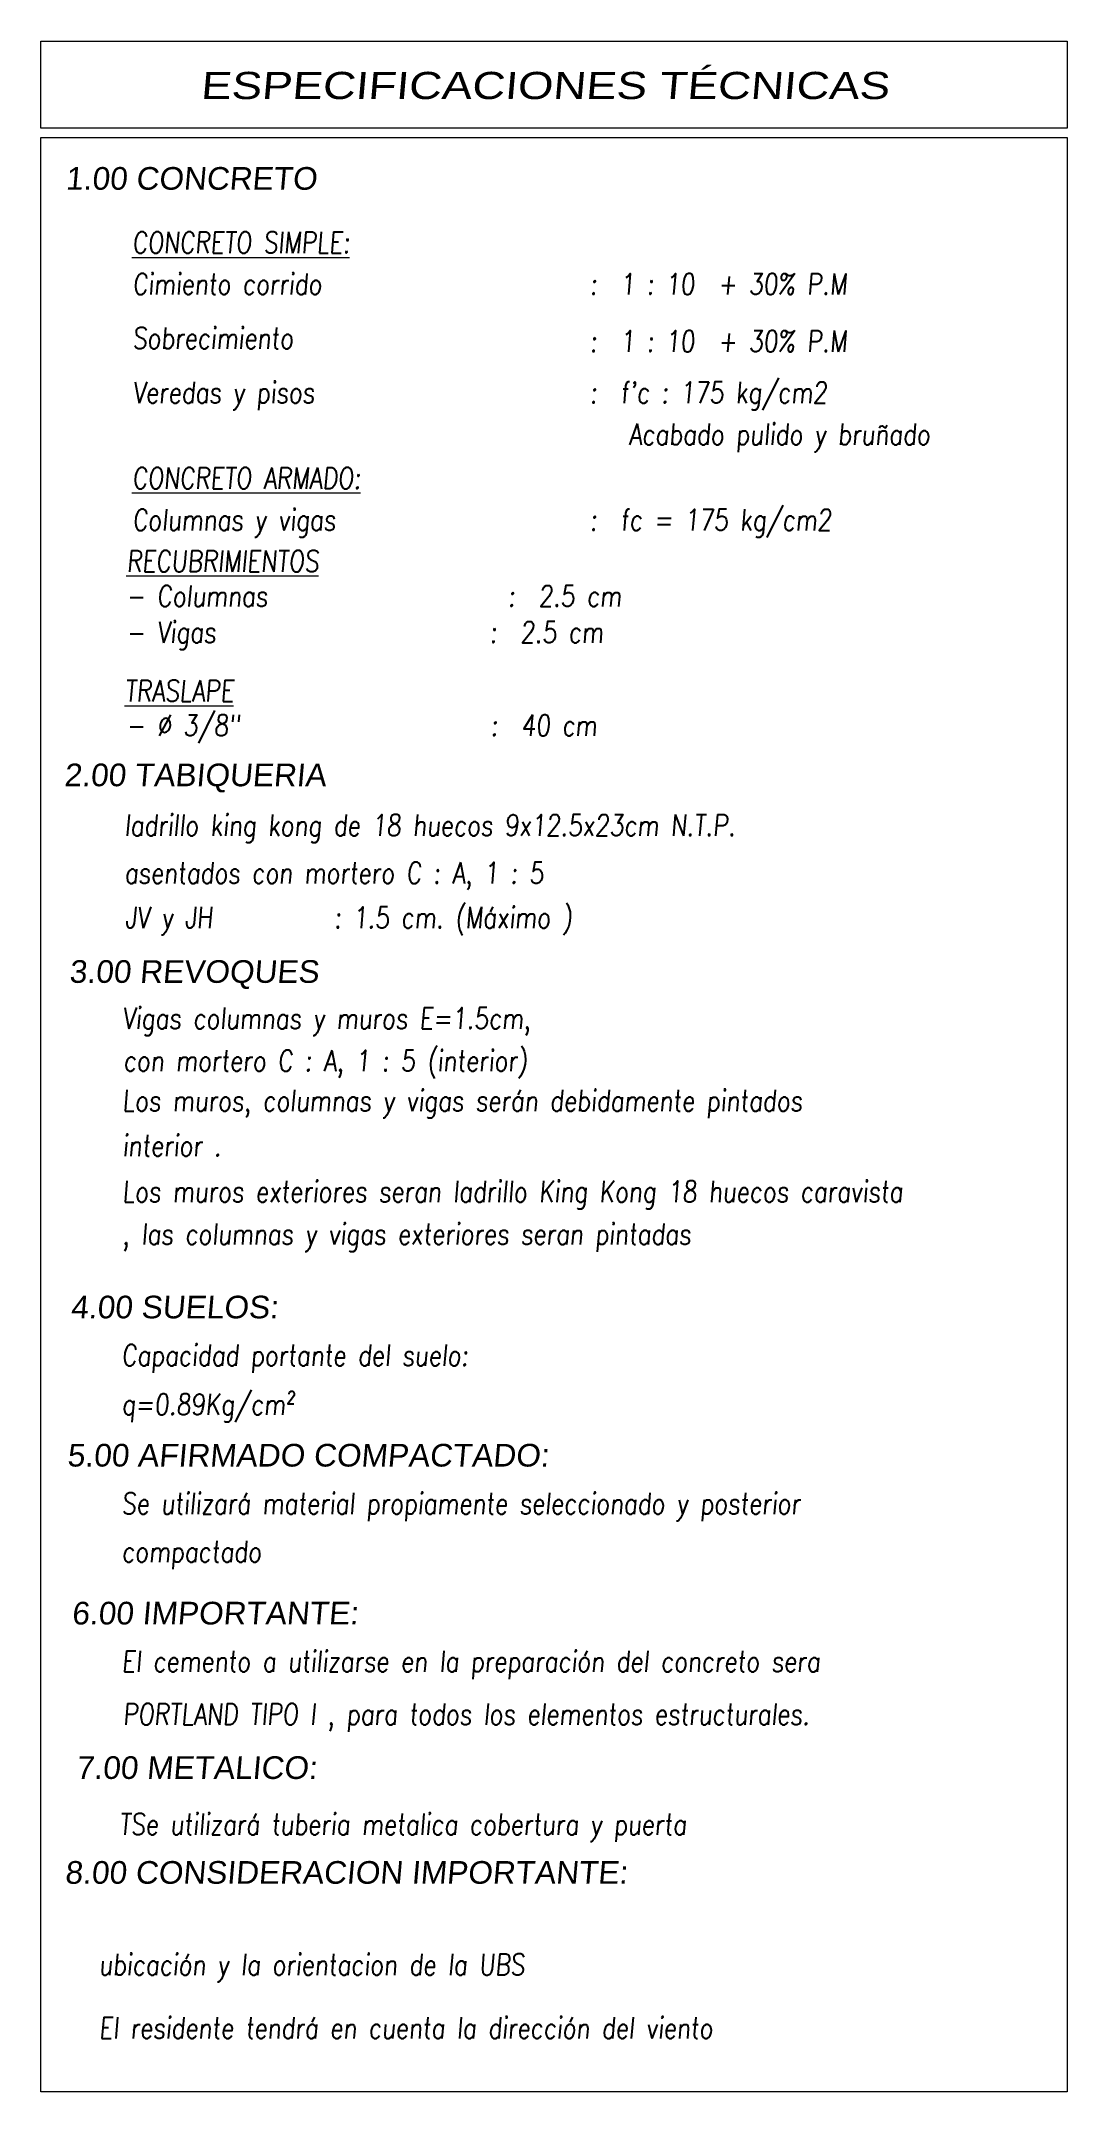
# Model space of a CAD drawing. Header units: metres. Extents: x 912 to 1393, y 476 to 584.
# Drawn here: x 1300 to 1302.9, y 492.76 to 498.55 of the extents above; entities that cross this region are included whole.
import ezdxf
from ezdxf.enums import TextEntityAlignment as Align

# ---------------------------------------------------------------- set-up
doc = ezdxf.new("R2010")
doc.units = ezdxf.units.M
doc.layers.add('PL-020', color=7, linetype='Continuous', lineweight=20)
doc.layers.add('TEXTO', color=7, linetype='Continuous', lineweight=20)
doc.styles.add('ACOT', font='romans.shx', dxfattribs={"width": 0.8, "oblique": 5})
doc.styles.add('NOMBRES', font='sanss___.ttf', dxfattribs={"width": 1.2, "oblique": 5, "height": 0.15})
doc.styles.add('TEXTOS', font='sanss___.ttf', dxfattribs={"oblique": 5})

msp = doc.modelspace()

# ---------------------------------------------------------------- texts
at = {"layer": 'PL-020', "style": 'ACOT', "oblique": 5, "width": 0.8}
for s, p in [('%%UCONCRETO SIMPLE:', (1300.2588, 497.9494)), ('Cimiento corrido', (1300.2595, 497.8321)), (':  1 : 10  + 30%%% P.M', (1301.5515, 497.8321)), ('Sobrecimiento', (1300.2595, 497.6795)), (':  1 : 10  + 30%%% P.M', (1301.5515, 497.6707)), ('Veredas y pisos', (1300.2595, 497.5261)), (":  f'c : 175 kg/cm2", (1301.5515, 497.5261)), ('Acabado pulido y bruñado', (1301.6612, 497.4079)), ('%%UCONCRETO ARMADO:', (1300.2588, 497.2843)), ('Columnas y vigas', (1300.2595, 497.1665)), (':  fc = 175 kg/cm2', (1301.5515, 497.1665)), ('%%URECUBRIMIENTOS', (1300.2431, 497.05)), ('- Columnas                  :  2.5 cm', (1300.2422, 496.9515)), ('- Vigas                     :  2.5 cm', (1300.2422, 496.8493)), ('%%UTRASLAPE', (1300.2376, 496.6838)), ('- Ø 3/8"                   :  40 cm', (1300.2425, 496.5863)), ('ladrillo king kong de 18 huecos 9x12.5x23cm N.T.P.', (1300.2364, 496.3042)), ('asentados con mortero C : A, 1 : 5', (1300.2364, 496.1698)), ('JV y JH         : 1.5 cm. (Máximo )', (1300.2387, 496.0439)), ('Vigas columnas y muros E=1.5cm,', (1300.2305, 495.7593)), ('con mortero C : A, 1 : 5 (interior)', (1300.2335, 495.6397)), ('Los muros, columnas y vigas serán debidamente pintados ', (1300.2305, 495.527)), ('interior .', (1300.2305, 495.3999)), ('Los muros exteriores seran ladrillo King Kong 18 huecos caravista  ', (1300.2305, 495.2702)), (', las columnas y vigas exteriores seran pintadas  ', (1300.2305, 495.1503)), ('Capacidad portante del suelo:', (1300.2288, 494.808)), ('q=0.89Kg/cm²', (1300.2288, 494.6694)), ('Se utilizará material propiamente seleccionado y posterior ', (1300.2288, 494.3897)), ('compactado', (1300.2288, 494.2537)), ('El cemento a utilizarse en la preparación del concreto sera ', (1300.2288, 493.9439)), ('PORTLAND TIPO I , para todos los elementos estructurales.', (1300.2321, 493.7949))]:
    msp.add_text(s, height=0.06, dxfattribs=at).set_placement(p)
at = {"layer": 'PL-020', "char_height": 0.06, "attachment_point": 1, "style": 'ACOT'}
for s, width, heights, insert in [('{\\Fsimplex|c0;TSe utilizará tuberia metalica cobertura y puerta }', 3.201588, [0], (1300.2217, 493.5441)), ('{\\Fsimplex|c0; ubicación y la orientacion de la UBS}', 1.564355, [0.2522], (1300.1313, 493.1478)), ('{\\Fsimplex|c0;El residente tendrá en cuenta la dirección del viento}', 2.372131, [0], (1300.1648, 492.9691))]:
    msp.add_mtext_dynamic_manual_height_columns(s, width=width, gutter_width=12.5, heights=heights, dxfattribs=dict(at, insert=insert))
at = {"layer": 'TEXTO', "linetype": 'ByBlock', "style": 'NOMBRES', "oblique": 5, "width": 1.2}
msp.add_text('ESPECIFICACIONES TÉCNICAS', height=0.0768, dxfattribs=at).set_placement((1301.4242, 498.4226), align=Align.MIDDLE_CENTER)
at = {"layer": 'TEXTO', "style": 'TEXTOS', "oblique": 5}
for s, p in [('1.00 CONCRETO', (1300.4252, 498.1603)), ('2.00 TABIQUERIA', (1300.436, 496.4763)), ('3.00 REVOQUES ', (1300.4456, 495.9213))]:
    msp.add_text(s, height=0.064, dxfattribs=at).set_placement(p, align=Align.MIDDLE_CENTER)
for s, p in [('4.00 SUELOS:', (1300.3778, 494.9421)), ('5.00 AFIRMADO COMPACTADO:', (1300.7552, 494.5238)), ('6.00 IMPORTANTE:', (1300.4924, 494.078)), ('7.00 METALICO:', (1300.4405, 493.6419)), ('8.00 CONSIDERACION IMPORTANTE:', (1300.863, 493.346))]:
    msp.add_text(s, height=0.064, dxfattribs=at).set_placement(p, align=Align.CENTER)

# ---------------------------------------------------------------- linework, layer by layer
at = {"layer": 'PL-020', "linetype": 'ByBlock'}
for points in [[(1300.0011, 498.5481), (1302.8993, 498.5481), (1302.8993, 498.3017), (1300.0011, 498.3017)], [(1300.0011, 498.5481), (1302.8993, 498.5481), (1302.8993, 498.3017), (1300.0011, 498.3017)], [(1300.0011, 498.2753), (1302.8993, 498.2753), (1302.8993, 492.7582), (1300.0011, 492.7582)]]:
    msp.add_lwpolyline(points, close=True, dxfattribs=at)

msp.set_redraw_order([(e.dxf.handle, doc.entitydb.next_handle()) for e in msp.query("TEXT MTEXT ATTDEF DIMENSION ARC_DIMENSION")])  # texts and dimensions are drawn at this point

doc.saveas('drawing.dxf')
